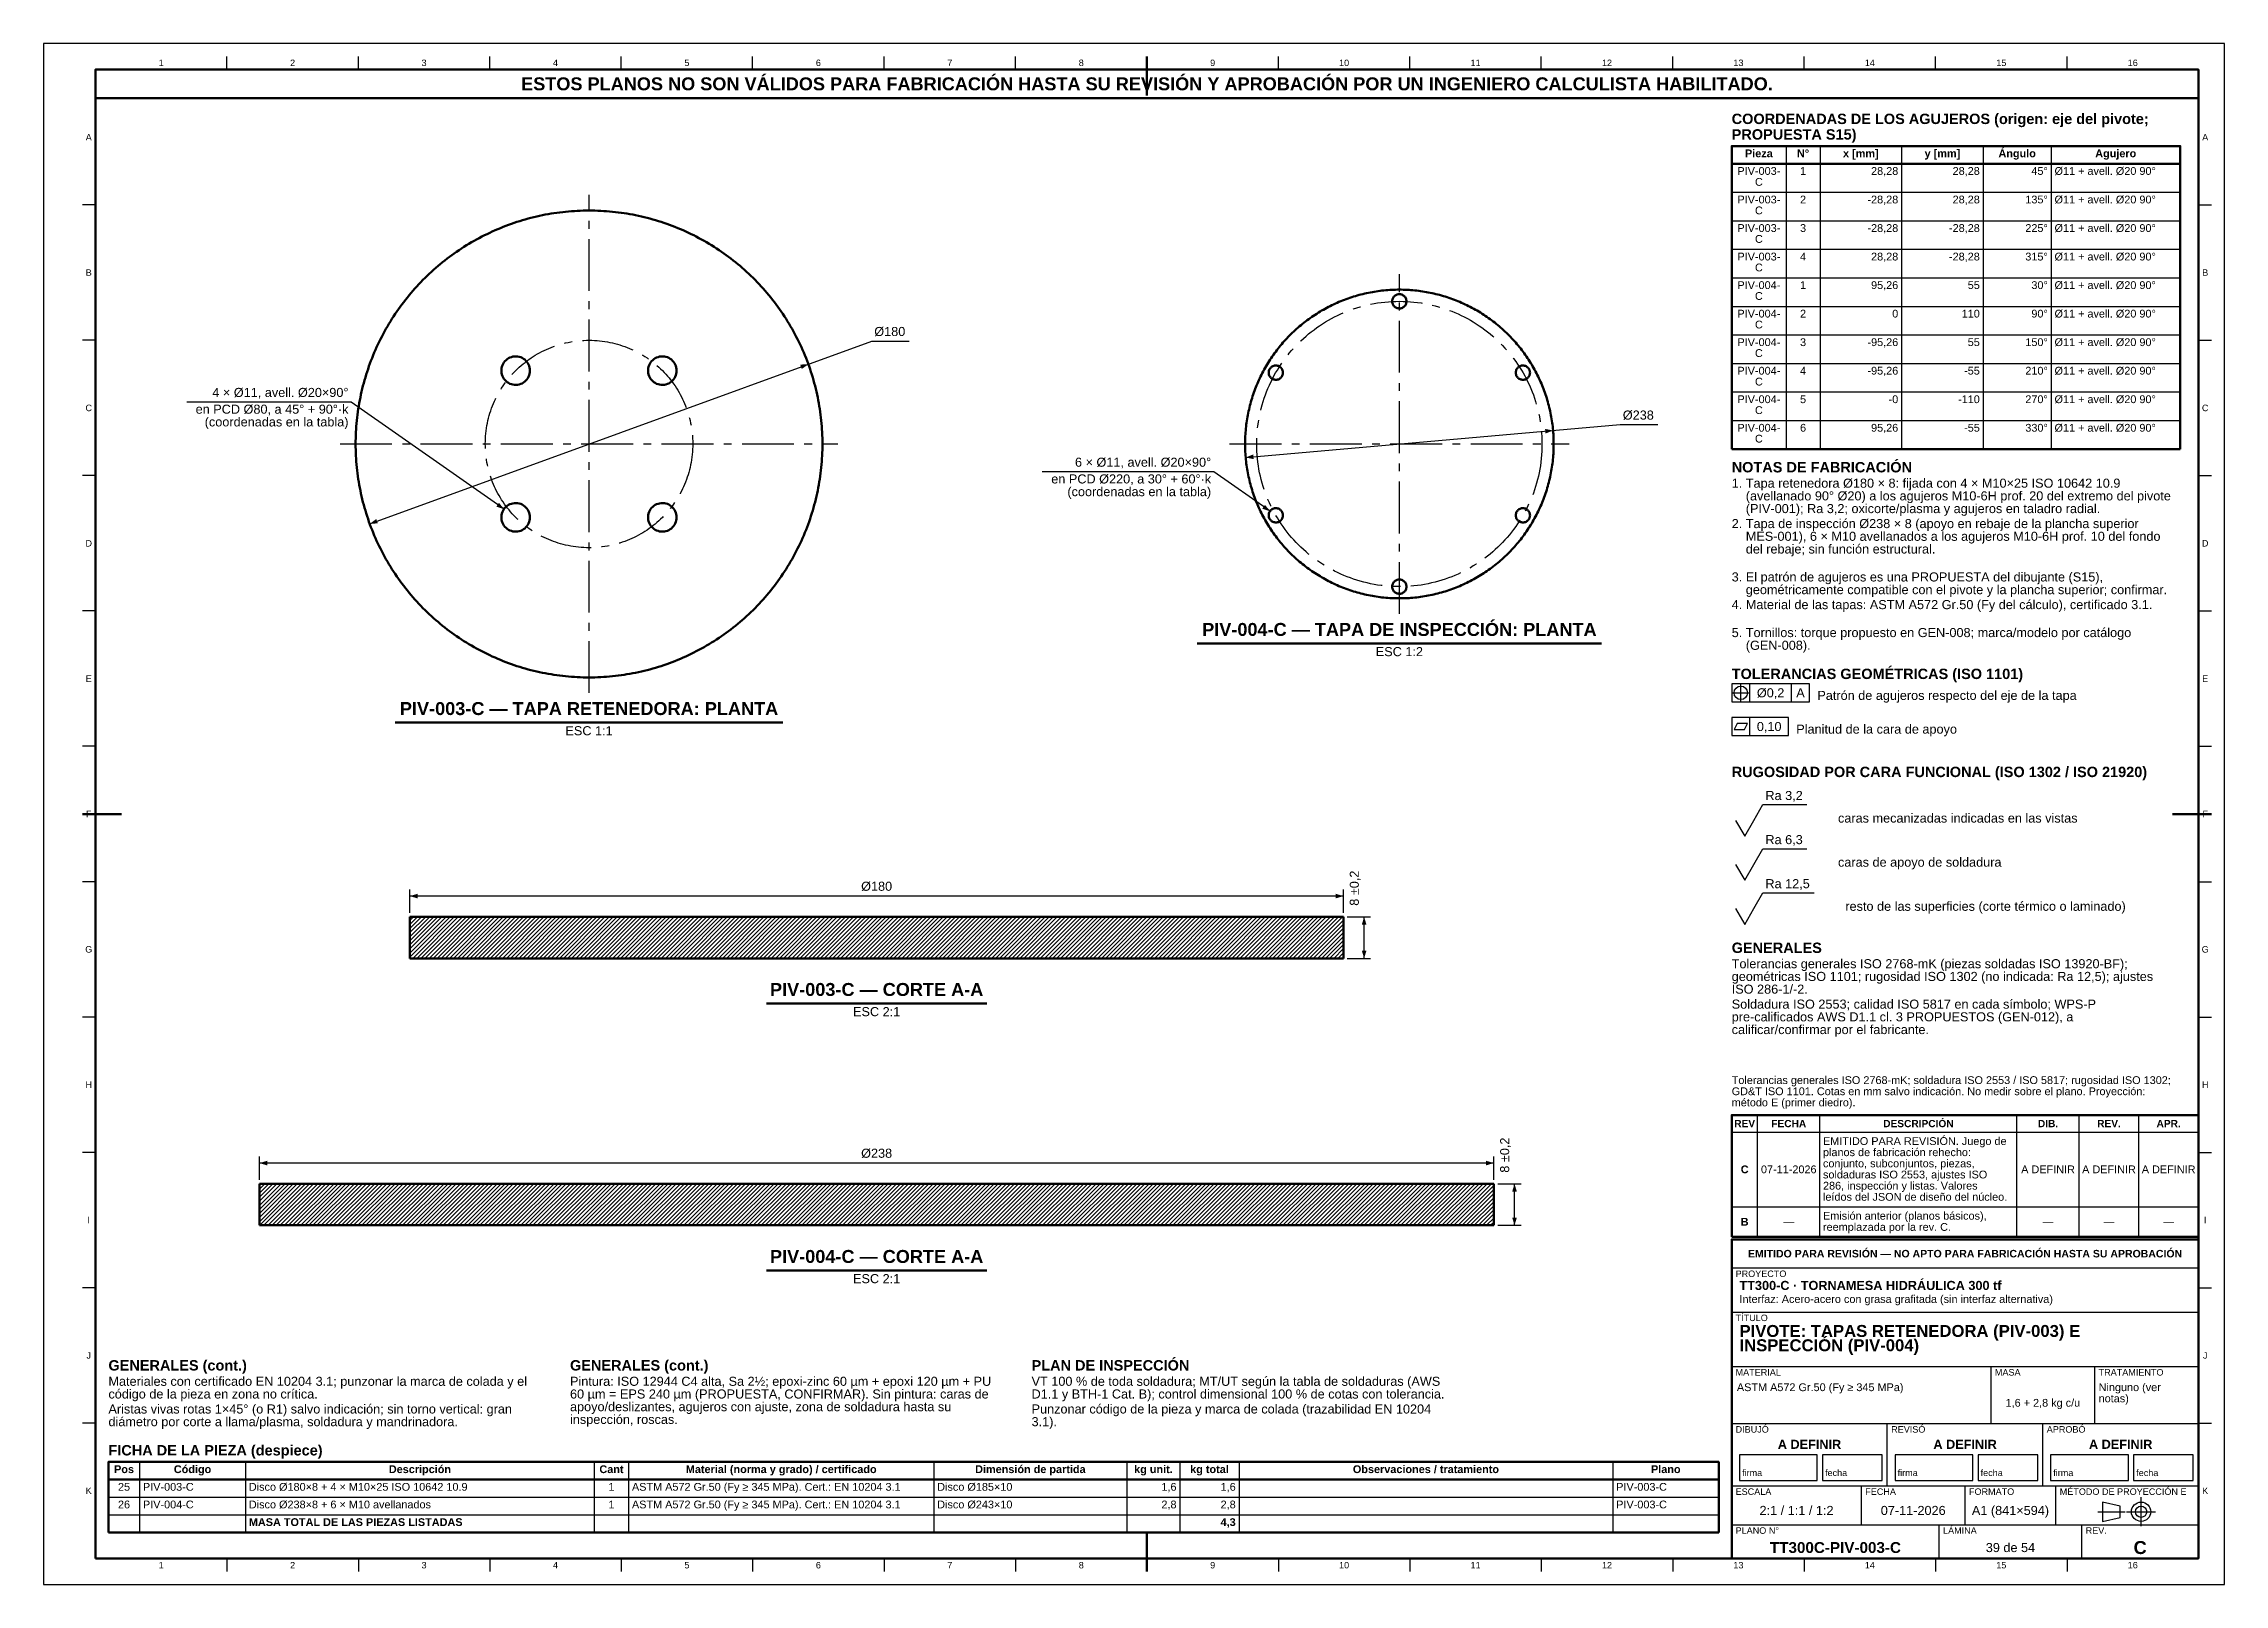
# Model space of a CAD drawing. Header units: millimetres. Extents: x 0 to 841, y 0 to 594.
import ezdxf
from ezdxf.enums import TextEntityAlignment as Align

# ---------------------------------------------------------------- set-up
doc = ezdxf.new("R2010")
doc.units = ezdxf.units.MM
doc.linetypes.add('EJE', pattern=[31, 20, -4, 3, -4])
for name, color, linetype, lineweight in [('ACH', 7, 'CONTINUOUS', 13), ('COTA', 7, 'CONTINUOUS', 25), ('EJE', 7, 'EJE', 25), ('FINA', 7, 'CONTINUOUS', 25), ('MARCO', 7, 'CONTINUOUS', 70), ('TXT', 7, 'CONTINUOUS', 25), ('VIS', 7, 'CONTINUOUS', 50)]:
    doc.layers.add(name, color=color, linetype=linetype, lineweight=lineweight)
doc.styles.add('STD', font='LiberationSans-Regular.ttf')
doc.styles.add('STDB', font='LiberationSans-Bold.ttf')

msp = doc.modelspace()

# ---------------------------------------------------------------- texts
at = {"layer": 'TXT'}
for s, height, style, p in [('1', 2.5, 'STD', (45.34, 586.6)), ('2', 2.5, 'STD', (96.03, 586.6)), ('3', 2.5, 'STD', (146.72, 586.6)), ('ESTOS PLANOS NO SON VÁLIDOS PARA FABRICACIÓN HASTA SU REVISIÓN Y APROBACIÓN POR UN INGENIERO CALCULISTA HABILITADO.', 5, 'STDB', (425.5, 578.5)), ('4', 2.5, 'STD', (197.41, 586.6)), ('5', 2.5, 'STD', (248.09, 586.6)), ('6', 2.5, 'STD', (298.78, 586.6)), ('7', 2.5, 'STD', (349.47, 586.6)), ('8', 2.5, 'STD', (400.16, 586.6)), ('9', 2.5, 'STD', (450.84, 586.6)), ('10', 2.5, 'STD', (501.53, 586.6)), ('11', 2.5, 'STD', (552.22, 586.6)), ('12', 2.5, 'STD', (602.91, 586.6)), ('13', 2.5, 'STD', (653.59, 586.6)), ('14', 2.5, 'STD', (704.28, 586.6)), ('15', 2.5, 'STD', (754.97, 586.6)), ('16', 2.5, 'STD', (805.66, 586.6)), ('A', 2.5, 'STD', (17.4, 557.91)), ('A', 2.5, 'STD', (833.6, 557.91)), ('Pieza', 3, 'STDB', (661.48, 551.7)), ('N°', 3, 'STDB', (678.52, 551.7)), ('x [mm]', 3, 'STDB', (700.8, 551.7)), ('y [mm]', 3, 'STDB', (732.26, 551.7)), ('Ángulo', 3, 'STDB', (761.09, 551.7)), ('Agujero', 3, 'STDB', (799.1, 551.7)), ('PIV-003-', 3, 'STD', (661.48, 544.9)), ('C', 3, 'STD', (661.48, 540.7)), ('1', 3, 'STD', (678.52, 544.9)), ('PIV-003-', 3, 'STD', (661.48, 533.9)), ('C', 3, 'STD', (661.48, 529.7)), ('2', 3, 'STD', (678.52, 533.9)), ('PIV-003-', 3, 'STD', (661.48, 522.9)), ('3', 3, 'STD', (678.52, 522.9)), ('PIV-003-', 3, 'STD', (661.48, 511.9)), ('C', 3, 'STD', (661.48, 518.7)), ('4', 3, 'STD', (678.52, 511.9)), ('B', 2.5, 'STD', (17.4, 505.73)), ('C', 3, 'STD', (661.48, 507.7)), ('B', 2.5, 'STD', (833.6, 505.73)), ('PIV-004-', 3, 'STD', (661.48, 500.9)), ('C', 3, 'STD', (661.48, 496.7)), ('1', 3, 'STD', (678.52, 500.9)), ('PIV-004-', 3, 'STD', (661.48, 489.9)), ('2', 3, 'STD', (678.52, 489.9)), ('PIV-004-', 3, 'STD', (661.48, 478.9)), ('C', 3, 'STD', (661.48, 485.7)), ('3', 3, 'STD', (678.52, 478.9)), ('C', 3, 'STD', (661.48, 474.7)), ('PIV-004-', 3, 'STD', (661.48, 467.9)), ('C', 3, 'STD', (661.48, 463.7)), ('4', 3, 'STD', (678.52, 467.9)), ('C', 2.5, 'STD', (17.4, 453.55)), ('PIV-004-', 3, 'STD', (661.48, 456.9)), ('C', 3, 'STD', (661.48, 452.7)), ('5', 3, 'STD', (678.52, 456.9)), ('C', 2.5, 'STD', (833.6, 453.55)), ('PIV-004-', 3, 'STD', (661.48, 445.9)), ('6', 3, 'STD', (678.52, 445.9)), ('C', 3, 'STD', (661.48, 441.7)), ('D', 2.5, 'STD', (17.4, 401.36)), ('D', 2.5, 'STD', (833.6, 401.36)), ('E', 2.5, 'STD', (17.4, 349.18)), ('Ø0,2', 3.5, 'STD', (666.01, 343.73)), ('A', 3.5, 'STD', (677.53, 343.73)), ('E', 2.5, 'STD', (833.6, 349.18)), ('0,10', 3.5, 'STD', (665.45, 330.73)), ('F', 2.5, 'STD', (17.4, 297)), ('F', 2.5, 'STD', (833.6, 297)), ('G', 2.5, 'STD', (17.4, 244.82)), ('G', 2.5, 'STD', (833.6, 244.82)), ('H', 2.5, 'STD', (17.4, 192.64)), ('H', 2.5, 'STD', (833.6, 192.64)), ('REV', 2.8, 'STDB', (656, 177.65)), ('FECHA', 2.8, 'STDB', (673, 177.65)), ('DESCRIPCIÓN', 2.8, 'STDB', (723, 177.65)), ('DIB.', 2.8, 'STDB', (773, 177.65)), ('REV.', 2.8, 'STDB', (796.5, 177.65)), ('APR.', 2.8, 'STDB', (819.5, 177.65)), ('C', 3, 'STDB', (656, 160)), ('07-11-2026', 3, 'STD', (673, 160)), ('A DEFINIR', 3, 'STD', (773, 160)), ('A DEFINIR', 3, 'STD', (796.5, 160)), ('A DEFINIR', 3, 'STD', (819.5, 160)), ('I', 2.5, 'STD', (17.4, 140.45)), ('B', 3, 'STDB', (656, 139.8)), ('—', 3, 'STD', (673, 139.8)), ('—', 3, 'STD', (773, 139.8)), ('—', 3, 'STD', (796.5, 139.8)), ('—', 3, 'STD', (819.5, 139.8)), ('I', 2.5, 'STD', (833.6, 140.45)), ('EMITIDO PARA REVISIÓN — NO APTO PARA FABRICACIÓN HASTA SU APROBACIÓN', 2.9, 'STDB', (741, 127.5)), ('J', 2.5, 'STD', (17.4, 88.27)), ('J', 2.5, 'STD', (833.6, 88.27)), ('1,6 + 2,8 kg c/u', 3, 'STD', (771, 70)), ('A DEFINIR', 3.5, 'STDB', (681, 54)), ('A DEFINIR', 3.5, 'STDB', (741, 54)), ('A DEFINIR', 3.5, 'STDB', (801, 54)), ('Pos', 3, 'STDB', (31.01, 44.4)), ('Código', 3, 'STDB', (57.43, 44.4)), ('Descripción', 3, 'STDB', (145.12, 44.4)), ('Cant', 3, 'STDB', (218.99, 44.4)), ('Material (norma y grado) / certificado', 3, 'STDB', (284.45, 44.4)), ('Dimensión de partida', 3, 'STDB', (380.54, 44.4)), ('kg unit.', 3, 'STDB', (427.99, 44.4)), ('kg total', 3, 'STDB', (449.61, 44.4)), ('Observaciones / tratamiento', 3, 'STDB', (533.09, 44.4)), ('Plano', 3, 'STDB', (625.58, 44.4)), ('K', 2.5, 'STD', (17.4, 36.09)), ('25', 3, 'STD', (31.01, 37.6)), ('1', 3, 'STD', (218.99, 37.6)), ('K', 2.5, 'STD', (833.6, 36.09)), ('26', 3, 'STD', (31.01, 30.8)), ('1', 3, 'STD', (218.99, 30.8)), ('2:1 / 1:1 / 1:2', 3.5, 'STD', (676, 28.5)), ('07-11-2026', 3.5, 'STD', (721, 28.5)), ('A1 (841×594)', 3.5, 'STD', (758.5, 28.5)), ('1', 2.5, 'STD', (45.34, 7.4)), ('2', 2.5, 'STD', (96.03, 7.4)), ('3', 2.5, 'STD', (146.72, 7.4)), ('4', 2.5, 'STD', (197.41, 7.4)), ('5', 2.5, 'STD', (248.09, 7.4)), ('6', 2.5, 'STD', (298.78, 7.4)), ('7', 2.5, 'STD', (349.47, 7.4)), ('8', 2.5, 'STD', (400.16, 7.4)), ('9', 2.5, 'STD', (450.84, 7.4)), ('10', 2.5, 'STD', (501.53, 7.4)), ('11', 2.5, 'STD', (552.22, 7.4)), ('12', 2.5, 'STD', (602.91, 7.4)), ('13', 2.5, 'STD', (653.59, 7.4)), ('TT300C-PIV-003-C', 4.2, 'STDB', (691, 14.2)), ('14', 2.5, 'STD', (704.28, 7.4)), ('39 de 54', 3.5, 'STD', (758.5, 14.2)), ('15', 2.5, 'STD', (754.97, 7.4)), ('16', 2.5, 'STD', (805.66, 7.4)), ('C', 5, 'STDB', (808.5, 14.2))]:
    msp.add_text(s, height=height, dxfattribs=dict(at, style=style)).set_placement(p, align=Align.MIDDLE_CENTER)
for s, height, style, p in [('COORDENADAS DE LOS AGUJEROS (origen: eje del pivote;', 4, 'STDB', (651, 567)), ('PROPUESTA S15)', 4, 'STDB', (651, 561)), ('NOTAS DE FABRICACIÓN', 4, 'STDB', (651, 432.7)), ('1. Tapa retenedora Ø180 × 8: fijada con 4 × M10×25 ISO 10642 10.9', 3.5, 'STD', (651, 426.3)), ('    (avellanado 90° Ø20) a los agujeros M10-6H prof. 20 del extremo del pivote', 3.5, 'STD', (651, 421.4)), ('    (PIV-001); Ra 3,2; oxicorte/plasma y agujeros en taladro radial.', 3.5, 'STD', (651, 416.5)), ('2. Tapa de inspección Ø238 × 8 (apoyo en rebaje de la plancha superior', 3.5, 'STD', (651, 410.72)), ('    MES-001), 6 × M10 avellanados a los agujeros M10-6H prof. 10 del fondo', 3.5, 'STD', (651, 405.82)), ('    del rebaje; sin función estructural.', 3.5, 'STD', (651, 400.92)), ('3. El patrón de agujeros es una PROPUESTA del dibujante (S15),', 3.5, 'STD', (651, 390.15)), ('4. Material de las tapas: ASTM A572 Gr.50 (Fy del cálculo), certificado 3.1.', 3.5, 'STD', (651, 379.48)), ('    geométricamente compatible con el pivote y la plancha superior; confirmar.', 3.5, 'STD', (651, 385.25)), ('5. Tornillos: torque propuesto en GEN-008; marca/modelo por catálogo', 3.5, 'STD', (651, 368.7)), ('    (GEN-008).', 3.5, 'STD', (651, 363.8)), ('TOLERANCIAS GEOMÉTRICAS (ISO 1101)', 4, 'STDB', (651, 353.03)), ('RUGOSIDAD POR CARA FUNCIONAL (ISO 1302 / ISO 21920)', 4, 'STDB', (651, 315.23)), ('GENERALES', 4, 'STDB', (651, 247.43)), ('Tolerancias generales ISO 2768-mK (piezas soldadas ISO 13920-BF);', 3.5, 'STD', (651, 241.03)), ('geométricas ISO 1101; rugosidad ISO 1302 (no indicada: Ra 12,5); ajustes', 3.5, 'STD', (651, 236.13)), ('ISO 286-1/-2.', 3.5, 'STD', (651, 231.23)), ('Soldadura ISO 2553; calidad ISO 5817 en cada símbolo; WPS-P', 3.5, 'STD', (651, 225.45)), ('pre-calificados AWS D1.1 cl. 3 PROPUESTOS (GEN-012), a', 3.5, 'STD', (651, 220.55)), ('calificar/confirmar por el fabricante.', 3.5, 'STD', (651, 215.65)), ('planos de fabricación rehecho:', 3, 'STD', (686.2, 168.1)), ('EMITIDO PARA REVISIÓN. Juego de', 3, 'STD', (686.2, 172.4)), ('conjunto, subconjuntos, piezas,', 3, 'STD', (686.2, 163.8)), ('soldaduras ISO 2553, ajustes ISO', 3, 'STD', (686.2, 159.5)), ('286, inspección y listas. Valores', 3, 'STD', (686.2, 155.2)), ('leídos del JSON de diseño del núcleo.', 3, 'STD', (686.2, 150.9)), ('Emisión anterior (planos básicos),', 3, 'STD', (686.2, 143.6)), ('reemplazada por la rev. C.', 3, 'STD', (686.2, 139.3)), ('PROYECTO', 2.5, 'STD', (652.5, 121)), ('TT300-C · TORNAMESA HIDRÁULICA 300 tf', 3.5, 'STDB', (654, 117)), ('Interfaz: Acero-acero con grasa grafitada (sin interfaz alternativa)', 3, 'STD', (654, 111.5)), ('TÍTULO', 2.5, 'STD', (652.5, 104)), ('PIVOTE: TAPAS RETENEDORA (PIV-003) E', 4.6, 'STDB', (654, 100)), ('INSPECCIÓN (PIV-004)', 4.6, 'STDB', (654, 94.48)), ('GENERALES (cont.)', 4, 'STDB', (25, 86.45)), ('GENERALES (cont.)', 4, 'STDB', (203, 86.45)), ('PLAN DE INSPECCIÓN', 4, 'STDB', (381, 86.45)), ('Materiales con certificado EN 10204 3.1; punzonar la marca de colada y el', 3.5, 'STD', (25, 80.05)), ('Pintura: ISO 12944 C4 alta, Sa 2½; epoxi-zinc 60 µm + epoxi 120 µm + PU', 3.5, 'STD', (203, 80.05)), ('VT 100 % de toda soldadura; MT/UT según la tabla de soldaduras (AWS', 3.5, 'STD', (381, 80.05)), ('MATERIAL', 2.5, 'STD', (652.5, 83)), ('ASTM A572 Gr.50 (Fy ≥ 345 MPa)', 3, 'STD', (653, 77.5)), ('MASA', 2.5, 'STD', (752.5, 83)), ('TRATAMIENTO', 2.5, 'STD', (792.5, 83)), ('Ninguno (ver', 3, 'STD', (792.5, 77.5)), ('Aristas vivas rotas 1×45° (o R1) salvo indicación; sin torno vertical: gran', 3.5, 'STD', (25, 69.37)), ('código de la pieza en zona no crítica.', 3.5, 'STD', (25, 75.15)), ('apoyo/deslizantes, agujeros con ajuste, zona de soldadura hasta su', 3.5, 'STD', (203, 70.25)), ('60 µm = EPS 240 µm (PROPUESTA, CONFIRMAR). Sin pintura: caras de', 3.5, 'STD', (203, 75.15)), ('D1.1 y BTH-1 Cat. B); control dimensional 100 % de cotas con tolerancia.', 3.5, 'STD', (381, 75.15)), ('Punzonar código de la pieza y marca de colada (trazabilidad EN 10204', 3.5, 'STD', (381, 69.37)), ('notas)', 3, 'STD', (792.5, 73.2)), ('diámetro por corte a llama/plasma, soldadura y mandrinadora.', 3.5, 'STD', (25, 64.47)), ('inspección, roscas.', 3.5, 'STD', (203, 65.35)), ('3.1).', 3.5, 'STD', (381, 64.47)), ('DIBUJÓ', 2.5, 'STD', (652.5, 61)), ('REVISÓ', 2.5, 'STD', (712.5, 61)), ('APROBÓ', 2.5, 'STD', (772.5, 61)), ('FICHA DE LA PIEZA (despiece)', 4, 'STDB', (25, 53.7)), ('ESCALA', 2.5, 'STD', (652.5, 37)), ('FECHA', 2.5, 'STD', (702.5, 37)), ('FORMATO', 2.5, 'STD', (742.5, 37)), ('MÉTODO DE PROYECCIÓN E', 2.5, 'STD', (777.5, 37)), ('PLANO N°', 2.5, 'STD', (652.5, 22)), ('LÁMINA', 2.5, 'STD', (732.5, 22)), ('REV.', 2.5, 'STD', (787.5, 22))]:
    msp.add_text(s, height=height, dxfattribs=dict(at, style=style)).set_placement(p, align=Align.TOP_LEFT)
for s, style, p in [('28,28', 'STD', (715.23, 544.9)), ('28,28', 'STD', (746.68, 544.9)), ('45°', 'STD', (772.9, 544.9)), ('-28,28', 'STD', (715.23, 533.9)), ('28,28', 'STD', (746.68, 533.9)), ('135°', 'STD', (772.9, 533.9)), ('-28,28', 'STD', (715.23, 522.9)), ('-28,28', 'STD', (746.68, 522.9)), ('225°', 'STD', (772.9, 522.9)), ('28,28', 'STD', (715.23, 511.9)), ('-28,28', 'STD', (746.68, 511.9)), ('315°', 'STD', (772.9, 511.9)), ('95,26', 'STD', (715.23, 500.9)), ('55', 'STD', (746.68, 500.9)), ('30°', 'STD', (772.9, 500.9)), ('0', 'STD', (715.23, 489.9)), ('110', 'STD', (746.68, 489.9)), ('90°', 'STD', (772.9, 489.9)), ('-95,26', 'STD', (715.23, 478.9)), ('55', 'STD', (746.68, 478.9)), ('150°', 'STD', (772.9, 478.9)), ('-95,26', 'STD', (715.23, 467.9)), ('-55', 'STD', (746.68, 467.9)), ('210°', 'STD', (772.9, 467.9)), ('-0', 'STD', (715.23, 456.9)), ('-110', 'STD', (746.68, 456.9)), ('270°', 'STD', (772.9, 456.9)), ('95,26', 'STD', (715.23, 445.9)), ('-55', 'STD', (746.68, 445.9)), ('330°', 'STD', (772.9, 445.9)), ('1,6', 'STD', (436.9, 37.6)), ('1,6', 'STD', (459.72, 37.6)), ('2,8', 'STD', (436.9, 30.8)), ('4,3', 'STDB', (459.72, 24)), ('2,8', 'STD', (459.72, 30.8))]:
    msp.add_text(s, height=3, dxfattribs=dict(at, style=style)).set_placement(p, align=Align.MIDDLE_RIGHT)
for s, height, style, p in [('Ø11 + avell. Ø20 90°', 3, 'STD', (775.5, 544.9)), ('Ø11 + avell. Ø20 90°', 3, 'STD', (775.5, 533.9)), ('Ø11 + avell. Ø20 90°', 3, 'STD', (775.5, 522.9)), ('Ø11 + avell. Ø20 90°', 3, 'STD', (775.5, 511.9)), ('Ø11 + avell. Ø20 90°', 3, 'STD', (775.5, 500.9)), ('Ø11 + avell. Ø20 90°', 3, 'STD', (775.5, 489.9)), ('Ø11 + avell. Ø20 90°', 3, 'STD', (775.5, 478.9)), ('Ø11 + avell. Ø20 90°', 3, 'STD', (775.5, 467.9)), ('Ø11 + avell. Ø20 90°', 3, 'STD', (775.5, 456.9)), ('Ø11 + avell. Ø20 90°', 3, 'STD', (775.5, 445.9)), ('Patrón de agujeros respecto del eje de la tapa', 3.5, 'STD', (684.03, 342.73)), ('Planitud de la cara de apoyo', 3.5, 'STD', (675.9, 329.73)), ('caras mecanizadas indicadas en las vistas', 3.5, 'STD', (691.99, 295.43)), ('caras de apoyo de soldadura', 3.5, 'STD', (691.99, 278.43)), ('resto de las superficies (corte térmico o laminado)', 3.5, 'STD', (694.82, 261.43)), ('PIV-003-C', 3, 'STD', (38.31, 37.6)), ('Disco Ø180×8 + 4 × M10×25 ISO 10642 10.9', 3, 'STD', (79.15, 37.6)), ('ASTM A572 Gr.50 (Fy ≥ 345 MPa). Cert.: EN 10204 3.1', 3, 'STD', (226.89, 37.6)), ('Disco Ø185×10', 3, 'STD', (344.61, 37.6)), ('PIV-003-C', 3, 'STD', (606.46, 37.6)), ('PIV-004-C', 3, 'STD', (38.31, 30.8)), ('MASA TOTAL DE LAS PIEZAS LISTADAS', 3, 'STDB', (79.15, 24)), ('Disco Ø238×8 + 6 × M10 avellanados', 3, 'STD', (79.15, 30.8)), ('ASTM A572 Gr.50 (Fy ≥ 345 MPa). Cert.: EN 10204 3.1', 3, 'STD', (226.89, 30.8)), ('Disco Ø243×10', 3, 'STD', (344.61, 30.8)), ('PIV-003-C', 3, 'STD', (606.46, 30.8))]:
    msp.add_text(s, height=height, dxfattribs=dict(at, style=style)).set_placement(p, align=Align.MIDDLE_LEFT)
at = {"layer": 'TXT', "style": 'STD'}
for s, height, p in [('Ø180', 3.5, (320.34, 480.22)), ('Ø238', 3.5, (609.01, 448)), ('Ra 3,2', 3.5, (664, 301.33)), ('Ra 6,3', 3.5, (664, 284.33)), ('Ra 12,5', 3.5, (664, 267.33)), ('Tolerancias generales ISO 2768-mK; soldadura ISO 2553 / ISO 5817; rugosidad ISO 1302;', 3, (651, 192)), ('GD&T ISO 1101. Cotas en mm salvo indicación. No medir sobre el plano. Proyección:', 3, (651, 187.7)), ('método E (primer diedro).', 3, (651, 183.4)), ('firma', 2.5, (655, 41)), ('fecha', 2.5, (687, 41)), ('firma', 2.5, (715, 41)), ('fecha', 2.5, (747, 41)), ('firma', 2.5, (775, 41)), ('fecha', 2.5, (807, 41))]:
    msp.add_text(s, height=height, dxfattribs=at).set_placement(p, align=Align.BOTTOM_LEFT)
for s, p in [('en PCD Ø80, a 45° + 90°·k', (117.57, 454.82)), ('(coordenadas en la tabla)', (117.57, 449.92)), ('en PCD Ø220, a 30° + 60°·k', (450.25, 427.93)), ('(coordenadas en la tabla)', (450.25, 423.03))]:
    msp.add_text(s, height=3.5, dxfattribs=at).set_placement(p, align=Align.TOP_RIGHT)
for s, p in [('4 × Ø11, avell. Ø20×90°', (117.57, 456.72)), ('6 × Ø11, avell. Ø20×90°', (450.25, 429.83))]:
    msp.add_text(s, height=3.5, dxfattribs=at).set_placement(p, align=Align.BOTTOM_RIGHT)
at = {"layer": 'TXT', "style": 'STDB'}
for s, p in [('PIV-004-C — TAPA DE INSPECCIÓN: PLANTA', (522.84, 364.15)), ('PIV-003-C — TAPA RETENEDORA: PLANTA', (210.34, 333.65)), ('PIV-003-C — CORTE A-A', (321.25, 225.35)), ('PIV-004-C — CORTE A-A', (321.25, 122.42))]:
    msp.add_text(s, height=5, dxfattribs=at).set_placement(p, align=Align.BOTTOM_CENTER)
at = {"layer": 'TXT', "style": 'STD'}
for s, p in [('ESC 1:2', (522.84, 361.35)), ('ESC 1:1', (210.34, 330.85)), ('ESC 2:1', (321.25, 222.55)), ('ESC 2:1', (321.25, 119.62))]:
    msp.add_text(s, height=3.5, dxfattribs=at).set_placement(p, align=Align.TOP_CENTER)
for s, rotation, p in [('Ø180', 360, (321.25, 266.35)), ('8 ±0,2', 90, (508.25, 268.4)), ('8 ±0,2', 90, (566.25, 165.48)), ('Ø238', 360, (321.25, 163.42))]:
    msp.add_text(s, height=3.5, rotation=rotation, dxfattribs=at).set_placement(p, align=Align.BOTTOM_CENTER)

# ---------------------------------------------------------------- hatches: boundary and pattern name
at = {"layer": 'ACH'}
h = msp.add_hatch(dxfattribs=at)
h.set_pattern_fill('ANSI31', scale=0.35)
h.paths.add_polyline_path([(501.25, 257.35), (501.25, 241.35), (141.25, 241.35), (141.25, 257.35)])
h = msp.add_hatch(dxfattribs=at)
h.set_pattern_fill('ANSI31', scale=0.35)
h.paths.add_polyline_path([(559.25, 154.42), (559.25, 138.42), (83.25, 138.42), (83.25, 154.42)])

# ---------------------------------------------------------------- linework, layer by layer
at = {"layer": 'COTA'}
for p, q in [((125.76, 408.87), (319.34, 479.32)), ((319.34, 479.32), (333.79, 479.32)), ((118.57, 455.82), (55.24, 455.82)), ((177.55, 414.52), (118.57, 455.82)), ((463.56, 434.46), (608.01, 447.1)), ((608.01, 447.1), (622.46, 447.1)), ((451.25, 428.93), (385.08, 428.93)), ((472.95, 413.73), (451.25, 428.93)), ((654.5, 340.13), (654.5, 347.33)), ((658, 340.23), (658, 347.23)), ((674.03, 340.23), (674.03, 347.23)), ((650.9, 343.73), (658.1, 343.73)), ((658, 327.23), (658, 334.23)), ((141.25, 258.85), (141.25, 267.85)), ((501.25, 265.35), (141.25, 265.35)), ((501.25, 258.85), (501.25, 267.85)), ((502.75, 257.35), (511.75, 257.35)), ((509.25, 241.35), (509.25, 257.35)), ((502.75, 241.35), (511.75, 241.35)), ((83.25, 155.92), (83.25, 164.92)), ((559.25, 162.42), (83.25, 162.42)), ((559.25, 155.92), (559.25, 164.92)), ((560.75, 154.42), (569.75, 154.42)), ((567.25, 138.42), (567.25, 154.42)), ((560.75, 138.42), (569.75, 138.42))]:
    msp.add_line(p, q, dxfattribs=at)
for points in [[(651, 340.23), (681.03, 340.23), (681.03, 347.23), (651, 347.23)], [(651, 327.23), (672.9, 327.23), (672.9, 334.23), (651, 334.23)], [(651.9, 329.53), (655.9, 329.53), (657.1, 331.93), (653.1, 331.93)]]:
    msp.add_lwpolyline(points, close=True, dxfattribs=at)
for points in [[(652.5, 294.53), (656, 288.43), (659.5, 294.53)], [(659.5, 294.53), (663, 300.63), (679.99, 300.63)], [(659.5, 277.53), (663, 283.63), (679.99, 283.63)], [(652.5, 277.53), (656, 271.43), (659.5, 277.53)], [(659.5, 260.53), (663, 266.63), (682.82, 266.63)], [(652.5, 260.53), (656, 254.43), (659.5, 260.53)]]:
    msp.add_lwpolyline(points, dxfattribs=at)
msp.add_circle((654.5, 343.73), 2.6, dxfattribs=at)
for points in [[(294.91, 470.43), (291.78, 470.25), (292.4, 468.56)], [(582.11, 444.84), (579.04, 445.47), (579.2, 443.68)], [(463.56, 434.46), (466.63, 433.83), (466.47, 435.62)], [(177.55, 414.52), (175.61, 416.98), (174.57, 415.5)], [(472.95, 413.73), (471.01, 416.19), (469.98, 414.71)], [(125.76, 408.87), (128.89, 409.05), (128.28, 410.74)], [(141.25, 265.35), (144.25, 264.45), (144.25, 266.25)], [(501.25, 265.35), (498.25, 266.25), (498.25, 264.45)], [(509.25, 257.35), (508.35, 254.35), (510.15, 254.35)], [(509.25, 241.35), (510.15, 244.35), (508.35, 244.35)], [(83.25, 162.42), (86.25, 161.52), (86.25, 163.32)], [(559.25, 162.42), (556.25, 163.32), (556.25, 161.52)], [(567.25, 154.42), (566.35, 151.42), (568.15, 151.42)], [(567.25, 138.42), (568.15, 141.42), (566.35, 141.42)]]:
    msp.add_solid(points, dxfattribs=at)
at = {"layer": 'EJE'}
for p, q in [((210.34, 343.65), (210.34, 535.65)), ((522.84, 374.15), (522.84, 505.15)), ((114.34, 439.65), (306.34, 439.65)), ((457.34, 439.65), (588.34, 439.65)), ((792.14, 28), (802.68, 28)), ((803.3, 28), (814.46, 28)), ((808.88, 22.42), (808.88, 33.58))]:
    msp.add_line(p, q, dxfattribs=at)
for centre, radius in [((522.84, 439.65), 55), ((210.34, 439.65), 40)]:
    msp.add_circle(centre, radius, dxfattribs=at)
at = {"layer": 'FINA'}
for p, q in [((70.69, 584), (70.69, 589)), ((121.38, 584), (121.38, 589)), ((172.06, 584), (172.06, 589)), ((222.75, 584), (222.75, 589)), ((273.44, 584), (273.44, 589)), ((324.12, 584), (324.12, 589)), ((374.81, 584), (374.81, 589)), ((425.5, 584), (425.5, 589)), ((476.19, 584), (476.19, 589)), ((526.88, 584), (526.88, 589)), ((577.56, 584), (577.56, 589)), ((628.25, 584), (628.25, 589)), ((678.94, 584), (678.94, 589)), ((729.62, 584), (729.62, 589)), ((780.31, 584), (780.31, 589)), ((651, 547.7), (824, 547.7)), ((671.97, 554.5), (671.97, 437.7)), ((685.08, 554.5), (685.08, 437.7)), ((716.53, 554.5), (716.53, 437.7)), ((747.98, 554.5), (747.98, 437.7)), ((774.2, 554.5), (774.2, 437.7)), ((20, 531.82), (15, 531.82)), ((651, 536.7), (824, 536.7)), ((831, 531.82), (836, 531.82)), ((651, 525.7), (824, 525.7)), ((651, 514.7), (824, 514.7)), ((651, 503.7), (824, 503.7)), ((651, 492.7), (824, 492.7)), ((20, 479.64), (15, 479.64)), ((651, 481.7), (824, 481.7)), ((831, 479.64), (836, 479.64)), ((651, 470.7), (824, 470.7)), ((651, 459.7), (824, 459.7)), ((651, 448.7), (824, 448.7)), ((20, 427.45), (15, 427.45)), ((831, 427.45), (836, 427.45)), ((20, 375.27), (15, 375.27)), ((831, 375.27), (836, 375.27)), ((20, 323.09), (15, 323.09)), ((831, 323.09), (836, 323.09)), ((20, 270.91), (15, 270.91)), ((831, 270.91), (836, 270.91)), ((20, 218.73), (15, 218.73)), ((831, 218.73), (836, 218.73)), ((661, 134), (661, 180.9)), ((685, 134), (685, 180.9)), ((761, 134), (761, 180.9)), ((785, 134), (785, 180.9)), ((808, 134), (808, 180.9)), ((651, 174.4), (831, 174.4)), ((20, 166.55), (15, 166.55)), ((831, 166.55), (836, 166.55)), ((651, 145.6), (831, 145.6)), ((651, 134), (831, 134)), ((651, 133), (831, 133)), ((651, 122), (831, 122)), ((20, 114.36), (15, 114.36)), ((831, 114.36), (836, 114.36)), ((651, 105), (831, 105)), ((651, 84), (831, 84)), ((751, 62), (751, 84)), ((791, 62), (791, 84)), ((20, 62.18), (15, 62.18)), ((651, 62), (831, 62)), ((711, 38), (711, 62)), ((771, 38), (771, 62)), ((831, 62.18), (836, 62.18)), ((37.01, 47.2), (37.01, 20)), ((77.85, 47.2), (77.85, 20)), ((212.38, 47.2), (212.38, 20)), ((225.59, 47.2), (225.59, 20)), ((343.31, 47.2), (343.31, 20)), ((417.78, 47.2), (417.78, 20)), ((438.2, 47.2), (438.2, 20)), ((461.02, 47.2), (461.02, 20)), ((605.16, 47.2), (605.16, 20)), ((25, 40.4), (646, 40.4)), ((651, 38), (831, 38)), ((701, 23), (701, 38)), ((741, 23), (741, 38)), ((776, 23), (776, 38)), ((25, 33.6), (646, 33.6)), ((25, 26.8), (646, 26.8)), ((651, 23), (831, 23)), ((731, 10), (731, 23)), ((786, 10), (786, 23)), ((70.69, 10), (70.69, 5)), ((121.38, 10), (121.38, 5)), ((172.06, 10), (172.06, 5)), ((222.75, 10), (222.75, 5)), ((273.44, 10), (273.44, 5)), ((324.12, 10), (324.12, 5)), ((374.81, 10), (374.81, 5)), ((425.5, 10), (425.5, 5)), ((476.19, 10), (476.19, 5)), ((526.88, 10), (526.88, 5)), ((577.56, 10), (577.56, 5)), ((628.25, 10), (628.25, 5)), ((678.94, 10), (678.94, 5)), ((729.62, 10), (729.62, 5)), ((780.31, 10), (780.31, 5))]:
    msp.add_line(p, q, dxfattribs=at)
for points in [[(0, 0), (841, 0), (841, 594), (0, 594)], [(654, 40), (684, 40), (684, 50), (654, 50)], [(686, 40), (709, 40), (709, 50), (686, 50)], [(714, 40), (744, 40), (744, 50), (714, 50)], [(746, 40), (769, 40), (769, 50), (746, 50)], [(774, 40), (804, 40), (804, 50), (774, 50)], [(806, 40), (829, 40), (829, 50), (806, 50)], [(794, 24.28), (800.82, 25.83), (800.82, 30.17), (794, 31.72)]]:
    msp.add_lwpolyline(points, close=True, dxfattribs=at)
for radius in [3.72, 2.17]:
    msp.add_circle((808.88, 28), radius, dxfattribs=at)
at = {"layer": 'MARCO'}
for p, q in [((425.5, 589), (425.5, 574)), ((15, 297), (30, 297)), ((836, 297), (821, 297)), ((425.5, 5), (425.5, 20))]:
    msp.add_line(p, q, dxfattribs=at)
for points in [[(20, 10), (831, 10), (831, 584), (20, 584)], [(20, 573), (831, 573), (831, 584), (20, 584)], [(651, 134), (831, 134), (831, 180.9), (651, 180.9)], [(651, 10), (831, 10), (831, 133), (651, 133)]]:
    msp.add_lwpolyline(points, close=True, dxfattribs=at)
at = {"layer": 'VIS'}
for p, q in [((651, 554.5), (651, 437.7)), ((824, 554.5), (824, 437.7)), ((651, 437.7), (824, 437.7)), ((444.84, 362.75), (600.84, 362.75)), ((135.57, 332.25), (285.11, 332.25)), ((278.78, 223.95), (363.72, 223.95)), ((278.78, 121.02), (363.72, 121.02)), ((25, 47.2), (25, 20)), ((646, 47.2), (646, 20)), ((25, 20), (646, 20))]:
    msp.add_line(p, q, dxfattribs=at)
for points in [[(651, 547.7), (824, 547.7), (824, 554.5), (651, 554.5)], [(25, 40.4), (646, 40.4), (646, 47.2), (25, 47.2)]]:
    msp.add_lwpolyline(points, close=True, dxfattribs=at)
for points in [[(300.34, 439.65), (300.33, 440.78), (300.31, 441.91), (300.27, 443.04), (300.22, 444.17), (300.16, 445.3), (300.08, 446.43), (299.99, 447.56), (299.88, 448.68), (299.76, 449.81), (299.63, 450.93), (299.48, 452.05), (299.32, 453.17), (299.14, 454.29), (298.95, 455.4), (298.74, 456.51), (298.52, 457.62), (298.29, 458.73), (298.04, 459.83), (297.78, 460.93), (297.51, 462.03), (297.22, 463.13), (296.92, 464.22), (296.6, 465.3), (296.27, 466.38), (295.93, 467.46), (295.58, 468.53), (295.21, 469.6), (294.82, 470.67), (294.43, 471.73), (294.02, 472.78), (293.59, 473.83), (293.16, 474.87), (292.71, 475.91), (292.25, 476.94), (291.77, 477.97), (291.28, 478.99), (290.78, 480), (290.27, 481.01), (289.74, 482.01), (289.2, 483.01), (288.65, 484), (288.09, 484.98), (287.51, 485.95), (286.93, 486.92), (286.33, 487.87), (285.71, 488.83), (285.09, 489.77), (284.45, 490.7), (283.81, 491.63), (283.15, 492.55), (282.48, 493.46), (281.8, 494.36), (281.1, 495.26), (280.4, 496.14), (279.68, 497.02), (278.96, 497.88), (278.22, 498.74), (277.47, 499.59), (276.71, 500.43), (275.94, 501.26), (275.16, 502.08), (274.37, 502.89), (273.58, 503.69), (272.77, 504.48), (271.95, 505.26), (271.12, 506.03), (270.28, 506.78), (269.43, 507.53), (268.57, 508.27), (267.7, 509), (266.83, 509.71), (265.94, 510.42), (265.05, 511.11), (264.15, 511.79), (263.24, 512.46), (262.32, 513.12), (261.39, 513.77), (260.46, 514.4), (259.51, 515.03), (258.56, 515.64), (257.6, 516.24), (256.64, 516.83), (255.66, 517.4), (254.68, 517.97), (253.69, 518.52), (252.7, 519.06), (251.7, 519.58), (250.69, 520.1), (249.68, 520.6), (248.66, 521.08), (247.63, 521.56), (246.6, 522.02), (245.56, 522.47), (244.52, 522.91), (243.47, 523.33), (242.41, 523.74), (241.35, 524.14), (240.29, 524.52), (239.22, 524.89), (238.15, 525.24), (237.07, 525.59), (235.99, 525.92), (234.9, 526.23), (233.81, 526.53), (232.72, 526.82), (231.62, 527.1), (230.52, 527.36), (229.42, 527.6), (228.31, 527.84), (227.2, 528.06), (226.09, 528.26), (224.97, 528.45), (223.86, 528.63), (222.74, 528.79), (221.62, 528.94), (220.49, 529.07), (219.37, 529.2), (218.24, 529.3), (217.12, 529.39), (215.99, 529.47), (214.86, 529.54), (213.73, 529.59), (212.6, 529.62), (211.47, 529.64), (210.34, 529.65), (209.21, 529.64), (208.07, 529.62), (206.94, 529.59), (205.81, 529.54), (204.69, 529.47), (203.56, 529.39), (202.43, 529.3), (201.3, 529.2), (200.18, 529.07), (199.06, 528.94), (197.94, 528.79), (196.82, 528.63), (195.7, 528.45), (194.58, 528.26), (193.47, 528.06), (192.36, 527.84), (191.26, 527.6), (190.15, 527.36), (189.05, 527.1), (187.95, 526.82), (186.86, 526.53), (185.77, 526.23), (184.68, 525.92), (183.6, 525.59), (182.53, 525.24), (181.45, 524.89), (180.38, 524.52), (179.32, 524.14), (178.26, 523.74), (177.21, 523.33), (176.16, 522.91), (175.11, 522.47), (174.08, 522.02), (173.04, 521.56), (172.02, 521.08), (171, 520.6), (169.98, 520.1), (168.97, 519.58), (167.97, 519.06), (166.98, 518.52), (165.99, 517.97), (165.01, 517.4), (164.04, 516.83), (163.07, 516.24), (162.11, 515.64), (161.16, 515.03), (160.22, 514.4), (159.28, 513.77), (158.36, 513.12), (157.44, 512.46), (156.53, 511.79), (155.62, 511.11), (154.73, 510.42), (153.84, 509.71), (152.97, 509), (152.1, 508.27), (151.24, 507.53), (150.4, 506.78), (149.56, 506.03), (148.73, 505.26), (147.91, 504.48), (147.1, 503.69), (146.3, 502.89), (145.51, 502.08), (144.73, 501.26), (143.96, 500.43), (143.2, 499.59), (142.45, 498.74), (141.72, 497.88), (140.99, 497.02), (140.28, 496.14), (139.57, 495.26), (138.88, 494.36), (138.2, 493.46), (137.53, 492.55), (136.87, 491.63), (136.22, 490.7), (135.58, 489.77), (134.96, 488.83), (134.35, 487.87), (133.75, 486.92), (133.16, 485.95), (132.58, 484.98), (132.02, 484), (131.47, 483.01), (130.93, 482.01), (130.4, 481.01), (129.89, 480), (129.39, 478.99), (128.9, 477.97), (128.43, 476.94), (127.96, 475.91), (127.52, 474.87), (127.08, 473.83), (126.66, 472.78), (126.25, 471.73), (125.85, 470.67), (125.47, 469.6), (125.1, 468.53), (124.74, 467.46), (124.4, 466.38), (124.07, 465.3), (123.75, 464.22), (123.45, 463.13), (123.16, 462.03), (122.89, 460.93), (122.63, 459.83), (122.38, 458.73), (122.15, 457.62), (121.93, 456.51), (121.73, 455.4), (121.53, 454.29), (121.36, 453.17), (121.2, 452.05), (121.05, 450.93), (120.91, 449.81), (120.79, 448.68), (120.68, 447.56), (120.59, 446.43), (120.51, 445.3), (120.45, 444.17), (120.4, 443.04), (120.37, 441.91), (120.34, 440.78), (120.34, 439.65), (120.34, 438.52), (120.37, 437.39), (120.4, 436.26), (120.45, 435.13), (120.51, 434), (120.59, 432.87), (120.68, 431.74), (120.79, 430.62), (120.91, 429.49), (121.05, 428.37), (121.2, 427.25), (121.36, 426.13), (121.53, 425.01), (121.73, 423.9), (121.93, 422.79), (122.15, 421.68), (122.38, 420.57), (122.63, 419.47), (122.89, 418.36), (123.16, 417.27), (123.45, 416.17), (123.75, 415.08), (124.07, 414), (124.4, 412.92), (124.74, 411.84), (125.1, 410.76), (125.47, 409.7), (125.85, 408.63), (126.25, 407.57), (126.66, 406.52), (127.08, 405.47), (127.52, 404.43), (127.96, 403.39), (128.43, 402.36), (128.9, 401.33), (129.39, 400.31), (129.89, 399.3), (130.4, 398.29), (130.93, 397.29), (131.47, 396.29), (132.02, 395.3), (132.58, 394.32), (133.16, 393.35), (133.75, 392.38), (134.35, 391.43), (134.96, 390.47), (135.58, 389.53), (136.22, 388.6), (136.87, 387.67), (137.53, 386.75), (138.2, 385.84), (138.88, 384.94), (139.57, 384.04), (140.28, 383.16), (140.99, 382.28), (141.72, 381.41), (142.45, 380.56), (143.2, 379.71), (143.96, 378.87), (144.73, 378.04), (145.51, 377.22), (146.3, 376.41), (147.1, 375.61), (147.91, 374.82), (148.73, 374.04), (149.56, 373.27), (150.4, 372.52), (151.24, 371.77), (152.1, 371.03), (152.97, 370.3), (153.84, 369.59), (154.73, 368.88), (155.62, 368.19), (156.53, 367.51), (157.44, 366.84), (158.36, 366.18), (159.28, 365.53), (160.22, 364.9), (161.16, 364.27), (162.11, 363.66), (163.07, 363.06), (164.04, 362.47), (165.01, 361.9), (165.99, 361.33), (166.98, 360.78), (167.97, 360.24), (168.97, 359.72), (169.98, 359.2), (171, 358.7), (172.02, 358.22), (173.04, 357.74), (174.08, 357.28), (175.11, 356.83), (176.16, 356.39), (177.21, 355.97), (178.26, 355.56), (179.32, 355.16), (180.38, 354.78), (181.45, 354.41), (182.53, 354.05), (183.6, 353.71), (184.68, 353.38), (185.77, 353.07), (186.86, 352.77), (187.95, 352.48), (189.05, 352.2), (190.15, 351.94), (191.26, 351.7), (192.36, 351.46), (193.47, 351.24), (194.58, 351.04), (195.7, 350.85), (196.82, 350.67), (197.94, 350.51), (199.06, 350.36), (200.18, 350.22), (201.3, 350.1), (202.43, 350), (203.56, 349.91), (204.69, 349.83), (205.81, 349.76), (206.94, 349.71), (208.07, 349.68), (209.21, 349.66), (210.34, 349.65), (211.47, 349.66), (212.6, 349.68), (213.73, 349.71), (214.86, 349.76), (215.99, 349.83), (217.12, 349.91), (218.24, 350), (219.37, 350.1), (220.49, 350.22), (221.62, 350.36), (222.74, 350.51), (223.86, 350.67), (224.97, 350.85), (226.09, 351.04), (227.2, 351.24), (228.31, 351.46), (229.42, 351.7), (230.52, 351.94), (231.62, 352.2), (232.72, 352.48), (233.81, 352.77), (234.9, 353.07), (235.99, 353.38), (237.07, 353.71), (238.15, 354.05), (239.22, 354.41), (240.29, 354.78), (241.35, 355.16), (242.41, 355.56), (243.47, 355.97), (244.52, 356.39), (245.56, 356.83), (246.6, 357.28), (247.63, 357.74), (248.66, 358.22), (249.68, 358.7), (250.69, 359.2), (251.7, 359.72), (252.7, 360.24), (253.69, 360.78), (254.68, 361.33), (255.66, 361.9), (256.64, 362.47), (257.6, 363.06), (258.56, 363.66), (259.51, 364.27), (260.46, 364.9), (261.39, 365.53), (262.32, 366.18), (263.24, 366.84), (264.15, 367.51), (265.05, 368.19), (265.94, 368.88), (266.83, 369.59), (267.7, 370.3), (268.57, 371.03), (269.43, 371.77), (270.28, 372.52), (271.12, 373.27), (271.95, 374.04), (272.77, 374.82), (273.58, 375.61), (274.37, 376.41), (275.16, 377.22), (275.94, 378.04), (276.71, 378.87), (277.47, 379.71), (278.22, 380.56), (278.96, 381.41), (279.68, 382.28), (280.4, 383.16), (281.1, 384.04), (281.8, 384.94), (282.48, 385.84), (283.15, 386.75), (283.81, 387.67), (284.45, 388.6), (285.09, 389.53), (285.71, 390.47), (286.33, 391.43), (286.93, 392.38), (287.51, 393.35), (288.09, 394.32), (288.65, 395.3), (289.2, 396.29), (289.74, 397.29), (290.27, 398.29), (290.78, 399.3), (291.28, 400.31), (291.77, 401.33), (292.25, 402.36), (292.71, 403.39), (293.16, 404.43), (293.59, 405.47), (294.02, 406.52), (294.43, 407.57), (294.82, 408.63), (295.21, 409.7), (295.58, 410.76), (295.93, 411.84), (296.27, 412.92), (296.6, 414), (296.92, 415.08), (297.22, 416.17), (297.51, 417.27), (297.78, 418.36), (298.04, 419.47), (298.29, 420.57), (298.52, 421.68), (298.74, 422.79), (298.95, 423.9), (299.14, 425.01), (299.32, 426.13), (299.48, 427.25), (299.63, 428.37), (299.76, 429.49), (299.88, 430.62), (299.99, 431.74), (300.08, 432.87), (300.16, 434), (300.22, 435.13), (300.27, 436.26), (300.31, 437.39), (300.33, 438.52), (300.34, 439.65)], [(582.34, 439.65), (582.33, 440.4), (582.32, 441.15), (582.29, 441.89), (582.26, 442.64), (582.22, 443.39), (582.17, 444.13), (582.11, 444.88), (582.04, 445.62), (581.96, 446.36), (581.87, 447.11), (581.77, 447.85), (581.66, 448.59), (581.54, 449.33), (581.42, 450.06), (581.28, 450.8), (581.14, 451.53), (580.98, 452.26), (580.82, 452.99), (580.65, 453.72), (580.47, 454.45), (580.28, 455.17), (580.08, 455.89), (579.87, 456.61), (579.65, 457.32), (579.42, 458.04), (579.19, 458.75), (578.94, 459.45), (578.69, 460.16), (578.43, 460.86), (578.16, 461.55), (577.88, 462.25), (577.59, 462.94), (577.29, 463.62), (576.99, 464.31), (576.67, 464.98), (576.35, 465.66), (576.02, 466.33), (575.68, 466.99), (575.33, 467.66), (574.98, 468.31), (574.61, 468.97), (574.24, 469.62), (573.86, 470.26), (573.47, 470.9), (573.07, 471.53), (572.67, 472.16), (572.26, 472.78), (571.84, 473.4), (571.41, 474.02), (570.97, 474.62), (570.53, 475.23), (570.08, 475.82), (569.62, 476.41), (569.16, 477), (568.68, 477.58), (568.2, 478.15), (567.71, 478.72), (567.22, 479.28), (566.72, 479.83), (566.21, 480.38), (565.7, 480.92), (565.17, 481.46), (564.64, 481.99), (564.11, 482.51), (563.57, 483.02), (563.02, 483.53), (562.46, 484.03), (561.9, 484.53), (561.34, 485.02), (560.76, 485.5), (560.18, 485.97), (559.6, 486.43), (559.01, 486.89), (558.41, 487.34), (557.81, 487.79), (557.2, 488.22), (556.59, 488.65), (555.97, 489.07), (555.35, 489.48), (554.72, 489.89), (554.08, 490.28), (553.45, 490.67), (552.8, 491.05), (552.15, 491.43), (551.5, 491.79), (550.84, 492.15), (550.18, 492.49), (549.52, 492.83), (548.85, 493.16), (548.17, 493.49), (547.49, 493.8), (546.81, 494.11), (546.12, 494.4), (545.43, 494.69), (544.74, 494.97), (544.04, 495.24), (543.34, 495.5), (542.64, 495.76), (541.93, 496), (541.22, 496.24), (540.51, 496.46), (539.8, 496.68), (539.08, 496.89), (538.36, 497.09), (537.63, 497.28), (536.91, 497.46), (536.18, 497.63), (535.45, 497.8), (534.72, 497.95), (533.99, 498.1), (533.25, 498.23), (532.51, 498.36), (531.78, 498.47), (531.04, 498.58), (530.29, 498.68), (529.55, 498.77), (528.81, 498.85), (528.06, 498.92), (527.32, 498.98), (526.57, 499.03), (525.83, 499.07), (525.08, 499.11), (524.33, 499.13), (523.58, 499.15), (522.84, 499.15), (522.09, 499.15), (521.34, 499.13), (520.59, 499.11), (519.85, 499.07), (519.1, 499.03), (518.35, 498.98), (517.61, 498.92), (516.87, 498.85), (516.12, 498.77), (515.38, 498.68), (514.64, 498.58), (513.9, 498.47), (513.16, 498.36), (512.42, 498.23), (511.69, 498.1), (510.95, 497.95), (510.22, 497.8), (509.49, 497.63), (508.76, 497.46), (508.04, 497.28), (507.32, 497.09), (506.6, 496.89), (505.88, 496.68), (505.16, 496.46), (504.45, 496.24), (503.74, 496), (503.03, 495.76), (502.33, 495.5), (501.63, 495.24), (500.93, 494.97), (500.24, 494.69), (499.55, 494.4), (498.86, 494.11), (498.18, 493.8), (497.5, 493.49), (496.83, 493.16), (496.16, 492.83), (495.49, 492.49), (494.83, 492.15), (494.17, 491.79), (493.52, 491.43), (492.87, 491.05), (492.23, 490.67), (491.59, 490.28), (490.95, 489.89), (490.33, 489.48), (489.7, 489.07), (489.08, 488.65), (488.47, 488.22), (487.86, 487.79), (487.26, 487.34), (486.66, 486.89), (486.07, 486.43), (485.49, 485.97), (484.91, 485.5), (484.34, 485.02), (483.77, 484.53), (483.21, 484.03), (482.65, 483.53), (482.11, 483.02), (481.56, 482.51), (481.03, 481.99), (480.5, 481.46), (479.98, 480.92), (479.46, 480.38), (478.95, 479.83), (478.45, 479.28), (477.96, 478.72), (477.47, 478.15), (476.99, 477.58), (476.52, 477), (476.05, 476.41), (475.59, 475.82), (475.14, 475.23), (474.7, 474.62), (474.26, 474.02), (473.84, 473.4), (473.42, 472.78), (473, 472.16), (472.6, 471.53), (472.2, 470.9), (471.81, 470.26), (471.43, 469.62), (471.06, 468.97), (470.7, 468.31), (470.34, 467.66), (469.99, 466.99), (469.65, 466.33), (469.32, 465.66), (469, 464.98), (468.69, 464.31), (468.38, 463.62), (468.08, 462.94), (467.79, 462.25), (467.51, 461.55), (467.24, 460.86), (466.98, 460.16), (466.73, 459.45), (466.48, 458.75), (466.25, 458.04), (466.02, 457.32), (465.8, 456.61), (465.6, 455.89), (465.4, 455.17), (465.21, 454.45), (465.02, 453.72), (464.85, 452.99), (464.69, 452.26), (464.54, 451.53), (464.39, 450.8), (464.26, 450.06), (464.13, 449.33), (464.01, 448.59), (463.9, 447.85), (463.81, 447.11), (463.72, 446.36), (463.64, 445.62), (463.57, 444.88), (463.51, 444.13), (463.45, 443.39), (463.41, 442.64), (463.38, 441.89), (463.36, 441.15), (463.34, 440.4), (463.34, 439.65), (463.34, 438.9), (463.36, 438.15), (463.38, 437.41), (463.41, 436.66), (463.45, 435.91), (463.51, 435.17), (463.57, 434.42), (463.64, 433.68), (463.72, 432.93), (463.81, 432.19), (463.9, 431.45), (464.01, 430.71), (464.13, 429.97), (464.26, 429.24), (464.39, 428.5), (464.54, 427.77), (464.69, 427.04), (464.85, 426.31), (465.02, 425.58), (465.21, 424.85), (465.4, 424.13), (465.6, 423.41), (465.8, 422.69), (466.02, 421.98), (466.25, 421.26), (466.48, 420.55), (466.73, 419.85), (466.98, 419.14), (467.24, 418.44), (467.51, 417.75), (467.79, 417.05), (468.08, 416.36), (468.38, 415.68), (468.69, 414.99), (469, 414.32), (469.32, 413.64), (469.65, 412.97), (469.99, 412.3), (470.34, 411.64), (470.7, 410.99), (471.06, 410.33), (471.43, 409.68), (471.81, 409.04), (472.2, 408.4), (472.6, 407.77), (473, 407.14), (473.42, 406.52), (473.84, 405.9), (474.26, 405.28), (474.7, 404.68), (475.14, 404.07), (475.59, 403.48), (476.05, 402.89), (476.52, 402.3), (476.99, 401.72), (477.47, 401.15), (477.96, 400.58), (478.45, 400.02), (478.95, 399.47), (479.46, 398.92), (479.98, 398.38), (480.5, 397.84), (481.03, 397.31), (481.56, 396.79), (482.11, 396.28), (482.65, 395.77), (483.21, 395.27), (483.77, 394.77), (484.34, 394.28), (484.91, 393.8), (485.49, 393.33), (486.07, 392.87), (486.66, 392.41), (487.26, 391.96), (487.86, 391.51), (488.47, 391.08), (489.08, 390.65), (489.7, 390.23), (490.33, 389.82), (490.95, 389.41), (491.59, 389.02), (492.23, 388.63), (492.87, 388.25), (493.52, 387.87), (494.17, 387.51), (494.83, 387.15), (495.49, 386.81), (496.16, 386.47), (496.83, 386.14), (497.5, 385.81), (498.18, 385.5), (498.86, 385.19), (499.55, 384.9), (500.24, 384.61), (500.93, 384.33), (501.63, 384.06), (502.33, 383.8), (503.03, 383.54), (503.74, 383.3), (504.45, 383.06), (505.16, 382.84), (505.88, 382.62), (506.6, 382.41), (507.32, 382.21), (508.04, 382.02), (508.76, 381.84), (509.49, 381.67), (510.22, 381.5), (510.95, 381.35), (511.69, 381.2), (512.42, 381.07), (513.16, 380.94), (513.9, 380.82), (514.64, 380.72), (515.38, 380.62), (516.12, 380.53), (516.87, 380.45), (517.61, 380.38), (518.35, 380.32), (519.1, 380.27), (519.85, 380.22), (520.59, 380.19), (521.34, 380.17), (522.09, 380.15), (522.84, 380.15), (523.58, 380.15), (524.33, 380.17), (525.08, 380.19), (525.83, 380.22), (526.57, 380.27), (527.32, 380.32), (528.06, 380.38), (528.81, 380.45), (529.55, 380.53), (530.29, 380.62), (531.04, 380.72), (531.78, 380.82), (532.51, 380.94), (533.25, 381.07), (533.99, 381.2), (534.72, 381.35), (535.45, 381.5), (536.18, 381.67), (536.91, 381.84), (537.63, 382.02), (538.36, 382.21), (539.08, 382.41), (539.8, 382.62), (540.51, 382.84), (541.22, 383.06), (541.93, 383.3), (542.64, 383.54), (543.34, 383.8), (544.04, 384.06), (544.74, 384.33), (545.43, 384.61), (546.12, 384.9), (546.81, 385.19), (547.49, 385.5), (548.17, 385.81), (548.85, 386.14), (549.52, 386.47), (550.18, 386.81), (550.84, 387.15), (551.5, 387.51), (552.15, 387.87), (552.8, 388.25), (553.45, 388.63), (554.08, 389.02), (554.72, 389.41), (555.35, 389.82), (555.97, 390.23), (556.59, 390.65), (557.2, 391.08), (557.81, 391.51), (558.41, 391.96), (559.01, 392.41), (559.6, 392.87), (560.18, 393.33), (560.76, 393.8), (561.34, 394.28), (561.9, 394.77), (562.46, 395.27), (563.02, 395.77), (563.57, 396.28), (564.11, 396.79), (564.64, 397.31), (565.17, 397.84), (565.7, 398.38), (566.21, 398.92), (566.72, 399.47), (567.22, 400.02), (567.71, 400.58), (568.2, 401.15), (568.68, 401.72), (569.16, 402.3), (569.62, 402.89), (570.08, 403.48), (570.53, 404.07), (570.97, 404.68), (571.41, 405.28), (571.84, 405.9), (572.26, 406.52), (572.67, 407.14), (573.07, 407.77), (573.47, 408.4), (573.86, 409.04), (574.24, 409.68), (574.61, 410.33), (574.98, 410.99), (575.33, 411.64), (575.68, 412.3), (576.02, 412.97), (576.35, 413.64), (576.67, 414.32), (576.99, 414.99), (577.29, 415.68), (577.59, 416.36), (577.88, 417.05), (578.16, 417.75), (578.43, 418.44), (578.69, 419.14), (578.94, 419.85), (579.19, 420.55), (579.42, 421.26), (579.65, 421.98), (579.87, 422.69), (580.08, 423.41), (580.28, 424.13), (580.47, 424.85), (580.65, 425.58), (580.82, 426.31), (580.98, 427.04), (581.14, 427.77), (581.28, 428.5), (581.42, 429.24), (581.54, 429.97), (581.66, 430.71), (581.77, 431.45), (581.87, 432.19), (581.96, 432.93), (582.04, 433.68), (582.11, 434.42), (582.17, 435.17), (582.22, 435.91), (582.26, 436.66), (582.29, 437.41), (582.32, 438.15), (582.33, 438.9), (582.34, 439.65)], [(525.59, 494.65), (525.57, 494.35), (525.52, 494.05), (525.44, 493.76), (525.32, 493.48), (525.18, 493.21), (525.01, 492.96), (524.81, 492.73), (524.58, 492.53), (524.34, 492.35), (524.08, 492.2), (523.8, 492.07), (523.51, 491.98), (523.21, 491.93), (522.91, 491.9), (522.61, 491.91), (522.31, 491.95), (522.02, 492.03), (521.73, 492.13), (521.46, 492.27), (521.21, 492.43), (520.97, 492.63), (520.76, 492.84), (520.58, 493.08), (520.42, 493.34), (520.29, 493.61), (520.19, 493.9), (520.12, 494.2), (520.09, 494.5), (520.09, 494.8), (520.12, 495.1), (520.19, 495.4), (520.29, 495.68), (520.42, 495.96), (520.58, 496.22), (520.76, 496.46), (520.97, 496.67), (521.21, 496.87), (521.46, 497.03), (521.73, 497.17), (522.02, 497.27), (522.31, 497.35), (522.61, 497.39), (522.91, 497.4), (523.21, 497.37), (523.51, 497.32), (523.8, 497.23), (524.08, 497.1), (524.34, 496.95), (524.58, 496.77), (524.81, 496.57), (525.01, 496.34), (525.18, 496.09), (525.32, 495.82), (525.44, 495.54), (525.52, 495.25), (525.57, 494.95), (525.59, 494.65)], [(187.55, 467.93), (187.52, 467.33), (187.42, 466.73), (187.25, 466.15), (187.03, 465.59), (186.74, 465.05), (186.39, 464.56), (185.99, 464.1), (185.55, 463.69), (185.06, 463.33), (184.54, 463.03), (183.98, 462.78), (183.4, 462.6), (182.81, 462.49), (182.2, 462.44), (181.6, 462.45), (181, 462.54), (180.41, 462.68), (179.84, 462.9), (179.3, 463.17), (178.8, 463.5), (178.33, 463.89), (177.9, 464.32), (177.53, 464.8), (177.22, 465.32), (176.96, 465.86), (176.76, 466.44), (176.63, 467.03), (176.56, 467.63), (176.56, 468.24), (176.63, 468.84), (176.76, 469.43), (176.96, 470), (177.22, 470.55), (177.53, 471.07), (177.9, 471.55), (178.33, 471.98), (178.8, 472.37), (179.3, 472.7), (179.84, 472.97), (180.41, 473.18), (181, 473.33), (181.6, 473.42), (182.2, 473.43), (182.81, 473.38), (183.4, 473.27), (183.98, 473.08), (184.54, 472.84), (185.06, 472.54), (185.55, 472.18), (185.99, 471.77), (186.39, 471.31), (186.74, 470.81), (187.03, 470.28), (187.25, 469.72), (187.42, 469.14), (187.52, 468.54), (187.55, 467.93)], [(244.12, 467.93), (244.09, 467.33), (243.99, 466.73), (243.82, 466.15), (243.59, 465.59), (243.31, 465.05), (242.96, 464.56), (242.56, 464.1), (242.12, 463.69), (241.63, 463.33), (241.1, 463.03), (240.55, 462.78), (239.97, 462.6), (239.38, 462.49), (238.77, 462.44), (238.17, 462.45), (237.57, 462.54), (236.98, 462.68), (236.41, 462.9), (235.87, 463.17), (235.36, 463.5), (234.9, 463.89), (234.47, 464.32), (234.1, 464.8), (233.78, 465.32), (233.53, 465.86), (233.33, 466.44), (233.2, 467.03), (233.13, 467.63), (233.13, 468.24), (233.2, 468.84), (233.33, 469.43), (233.53, 470), (233.78, 470.55), (234.1, 471.07), (234.47, 471.55), (234.9, 471.98), (235.36, 472.37), (235.87, 472.7), (236.41, 472.97), (236.98, 473.18), (237.57, 473.33), (238.17, 473.42), (238.77, 473.43), (239.38, 473.38), (239.97, 473.27), (240.55, 473.08), (241.1, 472.84), (241.63, 472.54), (242.12, 472.18), (242.56, 471.77), (242.96, 471.31), (243.31, 470.81), (243.59, 470.28), (243.82, 469.72), (243.99, 469.14), (244.09, 468.54), (244.12, 467.93)], [(477.96, 467.15), (477.94, 466.85), (477.89, 466.55), (477.81, 466.26), (477.69, 465.98), (477.55, 465.71), (477.38, 465.46), (477.18, 465.23), (476.95, 465.03), (476.71, 464.85), (476.45, 464.7), (476.17, 464.57), (475.88, 464.48), (475.58, 464.43), (475.28, 464.4), (474.98, 464.41), (474.68, 464.45), (474.38, 464.53), (474.1, 464.63), (473.83, 464.77), (473.58, 464.93), (473.34, 465.13), (473.13, 465.34), (472.95, 465.58), (472.79, 465.84), (472.66, 466.11), (472.56, 466.4), (472.49, 466.7), (472.46, 467), (472.46, 467.3), (472.49, 467.6), (472.56, 467.9), (472.66, 468.18), (472.79, 468.46), (472.95, 468.72), (473.13, 468.96), (473.34, 469.17), (473.58, 469.37), (473.83, 469.53), (474.1, 469.67), (474.38, 469.77), (474.68, 469.85), (474.98, 469.89), (475.28, 469.9), (475.58, 469.87), (475.88, 469.82), (476.17, 469.73), (476.45, 469.6), (476.71, 469.45), (476.95, 469.27), (477.18, 469.07), (477.38, 468.84), (477.55, 468.59), (477.69, 468.32), (477.81, 468.04), (477.89, 467.75), (477.94, 467.45), (477.96, 467.15)], [(573.22, 467.15), (573.2, 466.85), (573.15, 466.55), (573.07, 466.26), (572.96, 465.98), (572.81, 465.71), (572.64, 465.46), (572.44, 465.23), (572.22, 465.03), (571.97, 464.85), (571.71, 464.7), (571.43, 464.57), (571.14, 464.48), (570.85, 464.43), (570.54, 464.4), (570.24, 464.41), (569.94, 464.45), (569.65, 464.53), (569.36, 464.63), (569.09, 464.77), (568.84, 464.93), (568.61, 465.13), (568.39, 465.34), (568.21, 465.58), (568.05, 465.84), (567.92, 466.11), (567.82, 466.4), (567.76, 466.7), (567.72, 467), (567.72, 467.3), (567.76, 467.6), (567.82, 467.9), (567.92, 468.18), (568.05, 468.46), (568.21, 468.72), (568.39, 468.96), (568.61, 469.17), (568.84, 469.37), (569.09, 469.53), (569.36, 469.67), (569.65, 469.77), (569.94, 469.85), (570.24, 469.89), (570.54, 469.9), (570.85, 469.87), (571.14, 469.82), (571.43, 469.73), (571.71, 469.6), (571.97, 469.45), (572.22, 469.27), (572.44, 469.07), (572.64, 468.84), (572.81, 468.59), (572.96, 468.32), (573.07, 468.04), (573.15, 467.75), (573.2, 467.45), (573.22, 467.15)], [(187.55, 411.37), (187.52, 410.76), (187.42, 410.16), (187.25, 409.58), (187.03, 409.02), (186.74, 408.49), (186.39, 407.99), (185.99, 407.53), (185.55, 407.12), (185.06, 406.76), (184.54, 406.46), (183.98, 406.21), (183.4, 406.03), (182.81, 405.92), (182.2, 405.87), (181.6, 405.88), (181, 405.97), (180.41, 406.12), (179.84, 406.33), (179.3, 406.6), (178.8, 406.93), (178.33, 407.32), (177.9, 407.75), (177.53, 408.23), (177.22, 408.75), (176.96, 409.3), (176.76, 409.87), (176.63, 410.46), (176.56, 411.06), (176.56, 411.67), (176.63, 412.27), (176.76, 412.86), (176.96, 413.44), (177.22, 413.98), (177.53, 414.5), (177.9, 414.98), (178.33, 415.41), (178.8, 415.8), (179.3, 416.13), (179.84, 416.4), (180.41, 416.61), (181, 416.76), (181.6, 416.85), (182.2, 416.86), (182.81, 416.81), (183.4, 416.7), (183.98, 416.52), (184.54, 416.27), (185.06, 415.97), (185.55, 415.61), (185.99, 415.2), (186.39, 414.74), (186.74, 414.25), (187.03, 413.71), (187.25, 413.15), (187.42, 412.57), (187.52, 411.97), (187.55, 411.37)], [(244.12, 411.37), (244.09, 410.76), (243.99, 410.16), (243.82, 409.58), (243.59, 409.02), (243.31, 408.49), (242.96, 407.99), (242.56, 407.53), (242.12, 407.12), (241.63, 406.76), (241.1, 406.46), (240.55, 406.21), (239.97, 406.03), (239.38, 405.92), (238.77, 405.87), (238.17, 405.88), (237.57, 405.97), (236.98, 406.12), (236.41, 406.33), (235.87, 406.6), (235.36, 406.93), (234.9, 407.32), (234.47, 407.75), (234.1, 408.23), (233.78, 408.75), (233.53, 409.3), (233.33, 409.87), (233.2, 410.46), (233.13, 411.06), (233.13, 411.67), (233.2, 412.27), (233.33, 412.86), (233.53, 413.44), (233.78, 413.98), (234.1, 414.5), (234.47, 414.98), (234.9, 415.41), (235.36, 415.8), (235.87, 416.13), (236.41, 416.4), (236.98, 416.61), (237.57, 416.76), (238.17, 416.85), (238.77, 416.86), (239.38, 416.81), (239.97, 416.7), (240.55, 416.52), (241.1, 416.27), (241.63, 415.97), (242.12, 415.61), (242.56, 415.2), (242.96, 414.74), (243.31, 414.25), (243.59, 413.71), (243.82, 413.15), (243.99, 412.57), (244.09, 411.97), (244.12, 411.37)], [(477.96, 412.15), (477.94, 411.85), (477.89, 411.55), (477.81, 411.26), (477.69, 410.98), (477.55, 410.71), (477.38, 410.46), (477.18, 410.23), (476.95, 410.03), (476.71, 409.85), (476.45, 409.7), (476.17, 409.57), (475.88, 409.48), (475.58, 409.43), (475.28, 409.4), (474.98, 409.41), (474.68, 409.45), (474.38, 409.53), (474.1, 409.63), (473.83, 409.77), (473.58, 409.93), (473.34, 410.13), (473.13, 410.34), (472.95, 410.58), (472.79, 410.84), (472.66, 411.11), (472.56, 411.4), (472.49, 411.7), (472.46, 412), (472.46, 412.3), (472.49, 412.6), (472.56, 412.9), (472.66, 413.18), (472.79, 413.46), (472.95, 413.72), (473.13, 413.96), (473.34, 414.17), (473.58, 414.37), (473.83, 414.53), (474.1, 414.67), (474.38, 414.77), (474.68, 414.85), (474.98, 414.89), (475.28, 414.9), (475.58, 414.87), (475.88, 414.82), (476.17, 414.73), (476.45, 414.6), (476.71, 414.45), (476.95, 414.27), (477.18, 414.07), (477.38, 413.84), (477.55, 413.59), (477.69, 413.32), (477.81, 413.04), (477.89, 412.75), (477.94, 412.45), (477.96, 412.15)], [(573.22, 412.15), (573.2, 411.85), (573.15, 411.55), (573.07, 411.26), (572.96, 410.98), (572.81, 410.71), (572.64, 410.46), (572.44, 410.23), (572.22, 410.03), (571.97, 409.85), (571.71, 409.7), (571.43, 409.57), (571.14, 409.48), (570.85, 409.43), (570.54, 409.4), (570.24, 409.41), (569.94, 409.45), (569.65, 409.53), (569.36, 409.63), (569.09, 409.77), (568.84, 409.93), (568.61, 410.13), (568.39, 410.34), (568.21, 410.58), (568.05, 410.84), (567.92, 411.11), (567.82, 411.4), (567.76, 411.7), (567.72, 412), (567.72, 412.3), (567.76, 412.6), (567.82, 412.9), (567.92, 413.18), (568.05, 413.46), (568.21, 413.72), (568.39, 413.96), (568.61, 414.17), (568.84, 414.37), (569.09, 414.53), (569.36, 414.67), (569.65, 414.77), (569.94, 414.85), (570.24, 414.89), (570.54, 414.9), (570.85, 414.87), (571.14, 414.82), (571.43, 414.73), (571.71, 414.6), (571.97, 414.45), (572.22, 414.27), (572.44, 414.07), (572.64, 413.84), (572.81, 413.59), (572.96, 413.32), (573.07, 413.04), (573.15, 412.75), (573.2, 412.45), (573.22, 412.15)], [(525.59, 384.65), (525.57, 384.35), (525.52, 384.05), (525.44, 383.76), (525.32, 383.48), (525.18, 383.21), (525.01, 382.96), (524.81, 382.73), (524.58, 382.53), (524.34, 382.35), (524.08, 382.2), (523.8, 382.07), (523.51, 381.98), (523.21, 381.93), (522.91, 381.9), (522.61, 381.91), (522.31, 381.95), (522.02, 382.03), (521.73, 382.13), (521.46, 382.27), (521.21, 382.43), (520.97, 382.63), (520.76, 382.84), (520.58, 383.08), (520.42, 383.34), (520.29, 383.61), (520.19, 383.9), (520.12, 384.2), (520.09, 384.5), (520.09, 384.8), (520.12, 385.1), (520.19, 385.4), (520.29, 385.68), (520.42, 385.96), (520.58, 386.22), (520.76, 386.46), (520.97, 386.67), (521.21, 386.87), (521.46, 387.03), (521.73, 387.17), (522.02, 387.27), (522.31, 387.35), (522.61, 387.39), (522.91, 387.4), (523.21, 387.37), (523.51, 387.32), (523.8, 387.23), (524.08, 387.1), (524.34, 386.95), (524.58, 386.77), (524.81, 386.57), (525.01, 386.34), (525.18, 386.09), (525.32, 385.82), (525.44, 385.54), (525.52, 385.25), (525.57, 384.95), (525.59, 384.65)], [(141.25, 257.35), (141.25, 241.35)], [(501.25, 257.35), (141.25, 257.35)], [(501.25, 241.35), (501.25, 257.35)], [(501.25, 241.35), (141.25, 241.35)], [(83.25, 154.42), (83.25, 138.42)], [(559.25, 154.42), (83.25, 154.42)], [(559.25, 138.42), (559.25, 154.42)], [(559.25, 138.42), (83.25, 138.42)]]:
    msp.add_lwpolyline(points, dxfattribs=at)

msp.set_redraw_order([(e.dxf.handle, doc.entitydb.next_handle()) for e in msp.query("TEXT MTEXT ATTDEF DIMENSION ARC_DIMENSION")])  # texts and dimensions are drawn at this point

doc.saveas('drawing.dxf')
